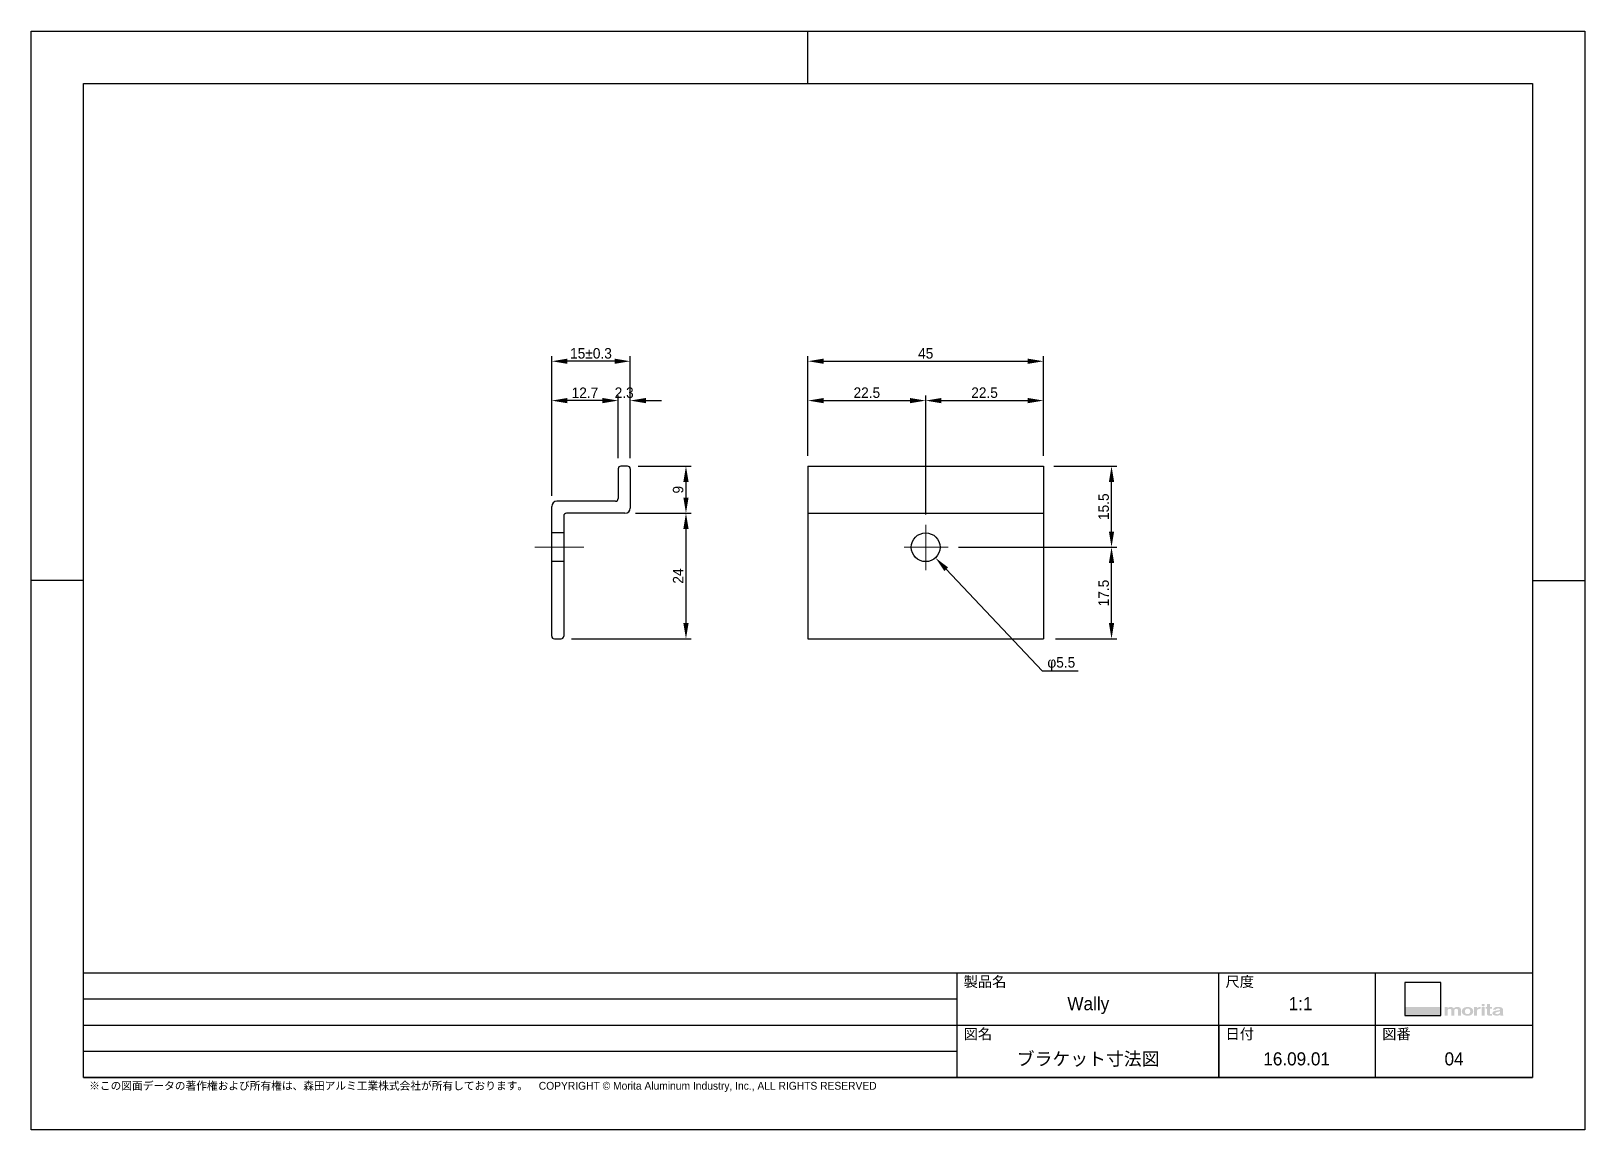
# Model space of a CAD drawing. Header units: millimetres. Extents: x 294 to 1873, y 2566 to 2986.
# Drawn here: x 947.5 to 1244.5, y 2566 to 2776 of the extents above; entities that cross this region are included whole.
import ezdxf
from ezdxf import colors
from ezdxf.entities.mleader import LeaderData, LeaderLine
from ezdxf.enums import TextEntityAlignment as Align
from ezdxf.math import Vec2, Vec3

# ---------------------------------------------------------------- set-up
doc = ezdxf.new("R2010")
doc.units = ezdxf.units.MM
doc.linetypes.add('CENTER2', pattern=[28.575, 19.05, -3.175, 3.175, -3.175])
doc.layers.add('0 @ 1', color=7, linetype='Continuous')
for name, color, linetype, lineweight in [('中心線', 7, 'CENTER2', 9), ('寸法', 255, 'Continuous', 9), ('本体', 3, 'Continuous', 25)]:
    doc.layers.add(name, color=color, linetype=linetype, lineweight=lineweight)
doc.styles.get("Standard").update_dxf_attribs({"font": ''})
doc.styles.add('x1', font='', dxfattribs={"height": 2})
doc.styles.add('図面枠', font='', dxfattribs={"height": 2.5})
doc.styles.get('Standard').set_extended_font_data('MS PGothic')
doc.styles.get('x1').set_extended_font_data('MS PGothic')
doc.styles.get('図面枠').set_extended_font_data('MS PGothic')
doc.dimstyles.new('x1', dxfattribs={"dimtxt": 3, "dimasz": 3, "dimexe": 1, "dimexo": 2, "dimgap": 0.5, "dimtad": 1, "dimtoh": 1, "dimdec": 1, "dimdsep": 46, "dimtxsty": 'x1', "dimcen": 0.1, "dimadec": 1, "dimazin": 0, "dimtfac": 1, "dimtdec": 1, "dimtofl": 0, "dimtmove": 0, "dimatfit": 3, "dimfxl": 1, "dimtolj": 1, "dimtzin": 0, "dimarcsym": 0})

msp = doc.modelspace()

# ---------------------------------------------------------------- texts
at = {"linetype": 'Continuous', "style": '図面枠'}
for s, p in [('Wally', (1149.6, 2588.91)), ('ブラケット寸法図', (1149.56, 2578.36)), ('16.09.01', (1189.42, 2578.36)), ('04', (1219.51, 2578.36))]:
    msp.add_text(s, height=2.5, dxfattribs=at).set_placement(p, align=Align.CENTER)

# ---------------------------------------------------------------- blocks, each defined once
blk = doc.blocks.new('Morita Aluminum for WEB')
h = blk.add_hatch(color=256)
h.dxf.hatch_style = 1
edge = h.paths.add_edge_path()
edge.add_spline(control_points=[(265.61, 18.56), (265.61, 18.72), (265.61, 18.85), (265.61, 18.85), (265.61, 18.98), (265.65, 19.08), (265.74, 19.15)], knot_values=[19, 19, 19, 19, 19.375023, 19.375023, 19.375023, 20.375023, 20.375023, 20.375023, 20.375023], degree=3, periodic=0)
edge.add_spline(control_points=[(265.74, 19.15), (265.8, 19.2), (265.88, 19.22), (265.97, 19.22)], knot_values=[18, 18, 18, 18, 19, 19, 19, 19], degree=3, periodic=0)
edge.add_spline(control_points=[(265.97, 19.22), (266.06, 19.22), (266.12, 19.21), (266.18, 19.18)], knot_values=[17, 17, 17, 17, 18, 18, 18, 18], degree=3, periodic=0)
edge.add_spline(control_points=[(266.18, 19.18), (266.26, 19.13), (266.31, 19.05), (266.31, 18.94)], knot_values=[16, 16, 16, 16, 17, 17, 17, 17], degree=3, periodic=0)
edge.add_spline(control_points=[(266.31, 18.94), (266.31, 18.94), (266.31, 17.92), (266.31, 17.92), (266.31, 17.92), (266.45, 17.92), (266.59, 17.92)], knot_values=[14.5, 14.5, 14.5, 14.5, 15.5, 15.5, 15.5, 16, 16, 16, 16], degree=3, periodic=0)
edge.add_spline(control_points=[(266.59, 17.92), (266.74, 17.92), (266.88, 17.92), (266.88, 17.92), (266.88, 17.92), (266.88, 18.15), (266.88, 18.39)], knot_values=[13.5, 13.5, 13.5, 13.5, 14, 14, 14, 14.5, 14.5, 14.5, 14.5], degree=3, periodic=0)
edge.add_spline(control_points=[(266.88, 18.39), (266.88, 18.62), (266.88, 18.85), (266.88, 18.85), (266.88, 18.99), (266.92, 19.09), (266.99, 19.15)], knot_values=[12, 12, 12, 12, 12.5, 12.5, 12.5, 13.5, 13.5, 13.5, 13.5], degree=3, periodic=0)
edge.add_spline(control_points=[(266.99, 19.15), (267.06, 19.2), (267.14, 19.22), (267.24, 19.22)], knot_values=[11, 11, 11, 11, 12, 12, 12, 12], degree=3, periodic=0)
edge.add_spline(control_points=[(267.24, 19.22), (267.33, 19.22), (267.4, 19.21), (267.45, 19.18)], knot_values=[10, 10, 10, 10, 11, 11, 11, 11], degree=3, periodic=0)
edge.add_spline(control_points=[(267.45, 19.18), (267.55, 19.12), (267.6, 19.04), (267.6, 18.94)], knot_values=[9, 9, 9, 9, 10, 10, 10, 10], degree=3, periodic=0)
edge.add_spline(control_points=[(267.6, 18.94), (267.6, 18.94), (267.6, 17.92), (267.6, 17.92), (267.6, 17.92), (267.74, 17.92), (267.88, 17.92)], knot_values=[7.5, 7.5, 7.5, 7.5, 8.5, 8.5, 8.5, 9, 9, 9, 9], degree=3, periodic=0)
edge.add_spline(control_points=[(267.88, 17.92), (268.01, 17.92), (268.15, 17.92), (268.15, 17.92), (268.15, 17.92), (268.15, 18.2), (268.15, 18.48)], knot_values=[6.5, 6.5, 6.5, 6.5, 7, 7, 7, 7.5, 7.5, 7.5, 7.5], degree=3, periodic=0)
edge.add_spline(control_points=[(268.15, 18.48), (268.15, 18.76), (268.15, 19.04), (268.15, 19.04), (268.15, 19.4), (267.92, 19.58), (267.45, 19.58)], knot_values=[5, 5, 5, 5, 5.5, 5.5, 5.5, 6.5, 6.5, 6.5, 6.5], degree=3, periodic=0)
edge.add_spline(control_points=[(267.45, 19.58), (267.16, 19.58), (266.94, 19.49), (266.78, 19.3)], knot_values=[4, 4, 4, 4, 5, 5, 5, 5], degree=3, periodic=0)
edge.add_spline(control_points=[(266.78, 19.3), (266.63, 19.49), (266.43, 19.58), (266.18, 19.58)], knot_values=[3, 3, 3, 3, 4, 4, 4, 4], degree=3, periodic=0)
edge.add_spline(control_points=[(266.18, 19.58), (265.93, 19.58), (265.74, 19.5), (265.61, 19.34)], knot_values=[2, 2, 2, 2, 3, 3, 3, 3], degree=3, periodic=0)
edge.add_spline(control_points=[(265.61, 19.34), (265.61, 19.34), (265.61, 19.56), (265.61, 19.56), (265.61, 19.56), (265.47, 19.56), (265.33, 19.56)], knot_values=[0.5, 0.5, 0.5, 0.5, 1.5, 1.5, 1.5, 2, 2, 2, 2], degree=3, periodic=0)
edge.add_spline(control_points=[(265.33, 19.56), (265.19, 19.56), (265.05, 19.56), (265.05, 19.56), (265.05, 19.56), (265.05, 19.33), (265.05, 19.04)], knot_values=[22.624977, 22.624977, 22.624977, 22.624977, 23.124977, 23.124977, 23.124977, 23.5, 23.5, 23.5, 23.5], degree=3, periodic=0)
edge.add_spline(control_points=[(265.05, 19.04), (265.05, 18.75), (265.05, 18.41), (265.05, 18.18)], knot_values=[22.249985, 22.249985, 22.249985, 22.249985, 22.624977, 22.624977, 22.624977, 22.624977], degree=3, periodic=0)
edge.add_spline(control_points=[(265.05, 18.18), (265.05, 18.12), (265.05, 18.07), (265.05, 18.03)], knot_values=[22.156237, 22.156237, 22.156237, 22.156237, 22.249985, 22.249985, 22.249985, 22.249985], degree=3, periodic=0)
edge.add_spline(control_points=[(265.05, 18.03), (265.05, 17.99), (265.05, 17.96), (265.05, 17.94)], knot_values=[22.062489, 22.062489, 22.062489, 22.062489, 22.156237, 22.156237, 22.156237, 22.156237], degree=3, periodic=0)
edge.add_spline(control_points=[(265.05, 17.94), (265.05, 17.94), (265.05, 17.93), (265.05, 17.93)], knot_values=[22.039052, 22.039052, 22.039052, 22.039052, 22.062489, 22.062489, 22.062489, 22.062489], degree=3, periodic=0)
edge.add_spline(control_points=[(265.05, 17.93), (265.05, 17.93), (265.05, 17.93), (265.05, 17.92)], knot_values=[22.015615, 22.015615, 22.015615, 22.015615, 22.039052, 22.039052, 22.039052, 22.039052], degree=3, periodic=0)
edge.add_spline(control_points=[(265.05, 17.92), (265.05, 17.92), (265.05, 17.92), (265.05, 17.92), (265.05, 17.92), (265.05, 17.92), (265.05, 17.92)], knot_values=[21.999868, 21.999868, 21.999868, 21.999868, 22, 22, 22, 22.000234, 22.000234, 22.000234, 22.000234], degree=3, periodic=0)
edge.add_spline(control_points=[(265.06, 17.92), (265.06, 17.92), (265.06, 17.92), (265.06, 17.92)], knot_values=[21.921867, 21.921867, 21.921867, 21.921867, 21.968741, 21.968741, 21.968741, 21.968741], degree=3, periodic=0)
edge.add_spline(control_points=[(265.06, 17.92), (265.07, 17.92), (265.07, 17.92), (265.08, 17.92)], knot_values=[21.874992, 21.874992, 21.874992, 21.874992, 21.921867, 21.921867, 21.921867, 21.921867], degree=3, periodic=0)
edge.add_spline(control_points=[(265.08, 17.92), (265.1, 17.92), (265.14, 17.92), (265.18, 17.92)], knot_values=[21.687496, 21.687496, 21.687496, 21.687496, 21.874992, 21.874992, 21.874992, 21.874992], degree=3, periodic=0)
edge.add_spline(control_points=[(265.18, 17.92), (265.23, 17.92), (265.28, 17.92), (265.33, 17.92)], knot_values=[21.5, 21.5, 21.5, 21.5, 21.687496, 21.687496, 21.687496, 21.687496], degree=3, periodic=0)
edge.add_spline(control_points=[(265.33, 17.92), (265.38, 17.92), (265.43, 17.92), (265.48, 17.92)], knot_values=[21.312504, 21.312504, 21.312504, 21.312504, 21.5, 21.5, 21.5, 21.5], degree=3, periodic=0)
edge.add_spline(control_points=[(265.48, 17.92), (265.52, 17.92), (265.56, 17.92), (265.58, 17.92)], knot_values=[21.125007, 21.125007, 21.125007, 21.125007, 21.312504, 21.312504, 21.312504, 21.312504], degree=3, periodic=0)
edge.add_spline(control_points=[(265.58, 17.92), (265.59, 17.92), (265.59, 17.92), (265.6, 17.92)], knot_values=[21.078133, 21.078133, 21.078133, 21.078133, 21.125007, 21.125007, 21.125007, 21.125007], degree=3, periodic=0)
edge.add_spline(control_points=[(265.61, 17.92), (265.61, 17.92), (265.61, 17.92), (265.61, 17.92), (265.61, 17.92), (265.61, 17.92), (265.61, 17.92)], knot_values=[20.999766, 20.999766, 20.999766, 20.999766, 21.000081, 21.000081, 21.000081, 21.000315, 21.000315, 21.000315, 21.000315], degree=3, periodic=0)
edge.add_spline(control_points=[(265.61, 17.93), (265.61, 17.93), (265.61, 17.93), (265.61, 17.93)], knot_values=[20.937511, 20.937511, 20.937511, 20.937511, 20.960948, 20.960948, 20.960948, 20.960948], degree=3, periodic=0)
edge.add_spline(control_points=[(265.61, 17.93), (265.61, 17.94), (265.61, 17.96), (265.61, 17.98)], knot_values=[20.843763, 20.843763, 20.843763, 20.843763, 20.937511, 20.937511, 20.937511, 20.937511], degree=3, periodic=0)
edge.add_spline(control_points=[(265.61, 17.98), (265.61, 18.01), (265.61, 18.04), (265.61, 18.07)], knot_values=[20.750015, 20.750015, 20.750015, 20.750015, 20.843763, 20.843763, 20.843763, 20.843763], degree=3, periodic=0)
edge.add_spline(control_points=[(265.61, 18.07), (265.61, 18.2), (265.61, 18.39), (265.61, 18.56)], knot_values=[20.375023, 20.375023, 20.375023, 20.375023, 20.750015, 20.750015, 20.750015, 20.750015], degree=3, periodic=0)
edge = h.paths.add_edge_path()
edge.add_spline(control_points=[(270.49, 18.77), (270.49, 19.05), (270.36, 19.26), (270.09, 19.41)], knot_values=[3, 3, 3, 3, 4, 4, 4, 4], degree=3, periodic=0)
edge.add_spline(control_points=[(270.09, 19.41), (269.88, 19.53), (269.63, 19.58), (269.33, 19.57)], knot_values=[2, 2, 2, 2, 3, 3, 3, 3], degree=3, periodic=0)
edge.add_spline(control_points=[(269.33, 19.57), (268.99, 19.55), (268.73, 19.45), (268.55, 19.27)], knot_values=[1, 1, 1, 1, 2, 2, 2, 2], degree=3, periodic=0)
edge.add_spline(control_points=[(268.55, 19.27), (268.39, 19.11), (268.31, 18.93), (268.31, 18.73)], knot_values=[0, 0, 0, 0, 1, 1, 1, 1], degree=3, periodic=0)
edge.add_spline(control_points=[(268.31, 18.73), (268.31, 18.44), (268.44, 18.22), (268.71, 18.07)], knot_values=[7, 7, 7, 7, 8, 8, 8, 8], degree=3, periodic=0)
edge.add_spline(control_points=[(268.71, 18.07), (268.91, 17.96), (269.14, 17.9), (269.41, 17.9)], knot_values=[6, 6, 6, 6, 7, 7, 7, 7], degree=3, periodic=0)
edge.add_spline(control_points=[(269.41, 17.9), (269.68, 17.9), (269.91, 17.96), (270.11, 18.07)], knot_values=[5, 5, 5, 5, 6, 6, 6, 6], degree=3, periodic=0)
edge.add_spline(control_points=[(270.11, 18.07), (270.37, 18.21), (270.49, 18.44), (270.49, 18.77)], knot_values=[4, 4, 4, 4, 5, 5, 5, 5], degree=3, periodic=0)
edge = h.paths.add_edge_path(flags=16)
edge.add_spline(control_points=[(268.9, 18.79), (268.91, 18.94), (268.97, 19.07), (269.09, 19.16)], knot_values=[7, 7, 7, 7, 8, 8, 8, 8], degree=3, periodic=0)
edge.add_spline(control_points=[(269.09, 19.16), (269.18, 19.23), (269.29, 19.27), (269.43, 19.27)], knot_values=[6, 6, 6, 6, 7, 7, 7, 7], degree=3, periodic=0)
edge.add_spline(control_points=[(269.43, 19.27), (269.62, 19.27), (269.76, 19.2), (269.85, 19.05)], knot_values=[5, 5, 5, 5, 6, 6, 6, 6], degree=3, periodic=0)
edge.add_spline(control_points=[(269.85, 19.05), (269.91, 18.95), (269.94, 18.82), (269.92, 18.64)], knot_values=[4, 4, 4, 4, 5, 5, 5, 5], degree=3, periodic=0)
edge.add_spline(control_points=[(269.92, 18.64), (269.9, 18.51), (269.85, 18.41), (269.79, 18.34)], knot_values=[3, 3, 3, 3, 4, 4, 4, 4], degree=3, periodic=0)
edge.add_spline(control_points=[(269.79, 18.34), (269.69, 18.24), (269.54, 18.19), (269.33, 18.21)], knot_values=[2, 2, 2, 2, 3, 3, 3, 3], degree=3, periodic=0)
edge.add_spline(control_points=[(269.33, 18.21), (269.17, 18.24), (269.05, 18.31), (268.97, 18.43)], knot_values=[1, 1, 1, 1, 2, 2, 2, 2], degree=3, periodic=0)
edge.add_spline(control_points=[(268.97, 18.43), (268.91, 18.52), (268.88, 18.64), (268.9, 18.79)], knot_values=[0, 0, 0, 0, 1, 1, 1, 1], degree=3, periodic=0)
edge = h.paths.add_edge_path()
edge.add_spline(control_points=[(271.22, 18.54), (271.22, 18.7), (271.22, 18.82), (271.22, 18.82), (271.22, 18.95), (271.28, 19.05), (271.39, 19.13)], knot_values=[7, 7, 7, 7, 7.375023, 7.375023, 7.375023, 8.375023, 8.375023, 8.375023, 8.375023], degree=3, periodic=0)
edge.add_spline(control_points=[(271.39, 19.13), (271.51, 19.2), (271.65, 19.23), (271.83, 19.23)], knot_values=[6, 6, 6, 6, 7, 7, 7, 7], degree=3, periodic=0)
edge.add_spline(control_points=[(271.83, 19.23), (271.83, 19.23), (271.93, 19.23), (271.93, 19.23), (271.93, 19.23), (271.93, 19.32), (271.93, 19.4)], knot_values=[4.5, 4.5, 4.5, 4.5, 5.5, 5.5, 5.5, 6, 6, 6, 6], degree=3, periodic=0)
edge.add_spline(control_points=[(271.93, 19.4), (271.93, 19.49), (271.93, 19.57), (271.93, 19.57), (271.81, 19.58), (271.7, 19.57), (271.6, 19.55)], knot_values=[3, 3, 3, 3, 3.5, 3.5, 3.5, 4.5, 4.5, 4.5, 4.5], degree=3, periodic=0)
edge.add_spline(control_points=[(271.6, 19.55), (271.46, 19.52), (271.34, 19.45), (271.22, 19.35)], knot_values=[2, 2, 2, 2, 3, 3, 3, 3], degree=3, periodic=0)
edge.add_spline(control_points=[(271.22, 19.35), (271.22, 19.35), (271.22, 19.56), (271.22, 19.56), (271.22, 19.56), (271.08, 19.56), (270.94, 19.56)], knot_values=[0.5, 0.5, 0.5, 0.5, 1.5, 1.5, 1.5, 2, 2, 2, 2], degree=3, periodic=0)
edge.add_spline(control_points=[(270.94, 19.56), (270.8, 19.56), (270.65, 19.56), (270.65, 19.56), (270.65, 19.56), (270.65, 19.33), (270.65, 19.04)], knot_values=[10.624977, 10.624977, 10.624977, 10.624977, 11.124977, 11.124977, 11.124977, 11.5, 11.5, 11.5, 11.5], degree=3, periodic=0)
edge.add_spline(control_points=[(270.65, 19.04), (270.65, 18.76), (270.65, 18.41), (270.65, 18.18)], knot_values=[10.249985, 10.249985, 10.249985, 10.249985, 10.624977, 10.624977, 10.624977, 10.624977], degree=3, periodic=0)
edge.add_spline(control_points=[(270.65, 18.18), (270.65, 18.12), (270.65, 18.07), (270.65, 18.03)], knot_values=[10.156237, 10.156237, 10.156237, 10.156237, 10.249985, 10.249985, 10.249985, 10.249985], degree=3, periodic=0)
edge.add_spline(control_points=[(270.65, 18.03), (270.65, 17.99), (270.65, 17.96), (270.65, 17.94)], knot_values=[10.062489, 10.062489, 10.062489, 10.062489, 10.156237, 10.156237, 10.156237, 10.156237], degree=3, periodic=0)
edge.add_spline(control_points=[(270.65, 17.94), (270.65, 17.94), (270.65, 17.94), (270.65, 17.93)], knot_values=[10.039052, 10.039052, 10.039052, 10.039052, 10.062489, 10.062489, 10.062489, 10.062489], degree=3, periodic=0)
edge.add_spline(control_points=[(270.65, 17.93), (270.65, 17.93), (270.65, 17.93), (270.65, 17.93)], knot_values=[10.015615, 10.015615, 10.015615, 10.015615, 10.039052, 10.039052, 10.039052, 10.039052], degree=3, periodic=0)
edge.add_spline(control_points=[(270.65, 17.93), (270.65, 17.93), (270.65, 17.93), (270.65, 17.93), (270.65, 17.93), (270.65, 17.93), (270.65, 17.93)], knot_values=[9.999868, 9.999868, 9.999868, 9.999868, 10, 10, 10, 10.000234, 10.000234, 10.000234, 10.000234], degree=3, periodic=0)
edge.add_spline(control_points=[(270.65, 17.93), (270.66, 17.93), (270.66, 17.93), (270.66, 17.93)], knot_values=[9.921867, 9.921867, 9.921867, 9.921867, 9.968741, 9.968741, 9.968741, 9.968741], degree=3, periodic=0)
edge.add_spline(control_points=[(270.66, 17.93), (270.67, 17.93), (270.67, 17.93), (270.68, 17.93)], knot_values=[9.874992, 9.874992, 9.874992, 9.874992, 9.921867, 9.921867, 9.921867, 9.921867], degree=3, periodic=0)
edge.add_spline(control_points=[(270.68, 17.93), (270.7, 17.93), (270.74, 17.93), (270.79, 17.93)], knot_values=[9.687496, 9.687496, 9.687496, 9.687496, 9.874993, 9.874993, 9.874993, 9.874993], degree=3, periodic=0)
edge.add_spline(control_points=[(270.79, 17.93), (270.83, 17.93), (270.88, 17.93), (270.94, 17.93)], knot_values=[9.5, 9.5, 9.5, 9.5, 9.687496, 9.687496, 9.687496, 9.687496], degree=3, periodic=0)
edge.add_spline(control_points=[(270.94, 17.93), (270.99, 17.93), (271.05, 17.93), (271.09, 17.93)], knot_values=[9.312504, 9.312504, 9.312504, 9.312504, 9.5, 9.5, 9.5, 9.5], degree=3, periodic=0)
edge.add_spline(control_points=[(271.09, 17.93), (271.14, 17.93), (271.18, 17.93), (271.2, 17.93)], knot_values=[9.125007, 9.125007, 9.125007, 9.125007, 9.312504, 9.312504, 9.312504, 9.312504], degree=3, periodic=0)
edge.add_spline(control_points=[(271.2, 17.93), (271.2, 17.93), (271.21, 17.93), (271.21, 17.93)], knot_values=[9.078133, 9.078133, 9.078133, 9.078133, 9.125008, 9.125008, 9.125008, 9.125008], degree=3, periodic=0)
edge.add_spline(control_points=[(271.22, 17.93), (271.22, 17.93), (271.22, 17.93), (271.22, 17.93), (271.22, 17.93), (271.22, 17.93), (271.22, 17.93)], knot_values=[8.999766, 8.999766, 8.999766, 8.999766, 9.000081, 9.000081, 9.000081, 9.000315, 9.000315, 9.000315, 9.000315], degree=3, periodic=0)
edge.add_spline(control_points=[(271.22, 17.93), (271.22, 17.93), (271.22, 17.93), (271.22, 17.94)], knot_values=[8.937511, 8.937511, 8.937511, 8.937511, 8.960948, 8.960948, 8.960948, 8.960948], degree=3, periodic=0)
edge.add_spline(control_points=[(271.22, 17.94), (271.22, 17.95), (271.22, 17.96), (271.22, 17.98)], knot_values=[8.843763, 8.843763, 8.843763, 8.843763, 8.937511, 8.937511, 8.937511, 8.937511], degree=3, periodic=0)
edge.add_spline(control_points=[(271.22, 17.98), (271.22, 18.01), (271.22, 18.03), (271.22, 18.07)], knot_values=[8.750015, 8.750015, 8.750015, 8.750015, 8.843763, 8.843763, 8.843763, 8.843763], degree=3, periodic=0)
edge.add_spline(control_points=[(271.22, 18.07), (271.22, 18.19), (271.22, 18.38), (271.22, 18.54)], knot_values=[8.375023, 8.375023, 8.375023, 8.375023, 8.750015, 8.750015, 8.750015, 8.750015], degree=3, periodic=0)
h.paths.add_polyline_path([(272.68, 19.55), (272.09, 19.55), (272.09, 17.92), (272.68, 17.92)])
edge = h.paths.add_edge_path()
edge.add_spline(control_points=[(272.7, 19.94), (272.7, 20.03), (272.67, 20.09), (272.6, 20.13)], knot_values=[5, 5, 5, 5, 6, 6, 6, 6], degree=3, periodic=0)
edge.add_spline(control_points=[(272.6, 20.13), (272.55, 20.16), (272.48, 20.17), (272.39, 20.17)], knot_values=[4, 4, 4, 4, 5, 5, 5, 5], degree=3, periodic=0)
edge.add_spline(control_points=[(272.39, 20.17), (272.31, 20.17), (272.24, 20.16), (272.19, 20.13)], knot_values=[3, 3, 3, 3, 4, 4, 4, 4], degree=3, periodic=0)
edge.add_spline(control_points=[(272.19, 20.13), (272.12, 20.09), (272.09, 20.03), (272.09, 19.94)], knot_values=[2, 2, 2, 2, 3, 3, 3, 3], degree=3, periodic=0)
edge.add_spline(control_points=[(272.09, 19.94), (272.09, 19.85), (272.12, 19.79), (272.19, 19.76)], knot_values=[1, 1, 1, 1, 2, 2, 2, 2], degree=3, periodic=0)
edge.add_spline(control_points=[(272.19, 19.76), (272.24, 19.73), (272.31, 19.71), (272.39, 19.71)], knot_values=[0, 0, 0, 0, 1, 1, 1, 1], degree=3, periodic=0)
edge.add_spline(control_points=[(272.39, 19.71), (272.48, 19.71), (272.55, 19.73), (272.6, 19.76)], knot_values=[7, 7, 7, 7, 8, 8, 8, 8], degree=3, periodic=0)
edge.add_spline(control_points=[(272.6, 19.76), (272.67, 19.79), (272.7, 19.85), (272.7, 19.94)], knot_values=[6, 6, 6, 6, 7, 7, 7, 7], degree=3, periodic=0)
edge = h.paths.add_edge_path()
edge.add_spline(control_points=[(273.87, 19.22), (273.97, 19.22), (274.06, 19.22), (274.06, 19.22), (274.06, 19.22), (274.06, 19.3), (274.06, 19.39)], knot_values=[5.5, 5.5, 5.5, 5.5, 6, 6, 6, 6.5, 6.5, 6.5, 6.5], degree=3, periodic=0)
edge.add_spline(control_points=[(274.06, 19.39), (274.06, 19.47), (274.06, 19.55), (274.06, 19.55), (274.06, 19.55), (273.97, 19.55), (273.87, 19.55)], knot_values=[4.5, 4.5, 4.5, 4.5, 5, 5, 5, 5.5, 5.5, 5.5, 5.5], degree=3, periodic=0)
edge.add_spline(control_points=[(273.87, 19.55), (273.78, 19.55), (273.68, 19.55), (273.68, 19.55), (273.68, 19.55), (273.68, 19.7), (273.68, 19.85)], knot_values=[3.5, 3.5, 3.5, 3.5, 4, 4, 4, 4.5, 4.5, 4.5, 4.5], degree=3, periodic=0)
edge.add_spline(control_points=[(273.68, 19.85), (273.68, 20.01), (273.68, 20.16), (273.68, 20.16), (273.68, 20.16), (273.55, 20.16), (273.41, 20.16)], knot_values=[2.5, 2.5, 2.5, 2.5, 3, 3, 3, 3.5, 3.5, 3.5, 3.5], degree=3, periodic=0)
edge.add_spline(control_points=[(273.41, 20.16), (273.27, 20.16), (273.13, 20.16), (273.13, 20.16), (273.13, 20.16), (273.13, 20.01), (273.13, 19.85)], knot_values=[1.5, 1.5, 1.5, 1.5, 2, 2, 2, 2.5, 2.5, 2.5, 2.5], degree=3, periodic=0)
edge.add_spline(control_points=[(273.13, 19.85), (273.13, 19.7), (273.13, 19.55), (273.13, 19.55), (273.13, 19.55), (273.06, 19.55), (272.99, 19.55)], knot_values=[0.5, 0.5, 0.5, 0.5, 1, 1, 1, 1.5, 1.5, 1.5, 1.5], degree=3, periodic=0)
edge.add_spline(control_points=[(272.99, 19.55), (272.92, 19.55), (272.85, 19.55), (272.85, 19.55), (272.85, 19.55), (272.85, 19.5), (272.85, 19.45)], knot_values=[16.624977, 16.624977, 16.624977, 16.624977, 17.124977, 17.124977, 17.124977, 17.5, 17.5, 17.5, 17.5], degree=3, periodic=0)
edge.add_spline(control_points=[(272.85, 19.45), (272.85, 19.39), (272.85, 19.32), (272.85, 19.27)], knot_values=[16.249985, 16.249985, 16.249985, 16.249985, 16.624977, 16.624977, 16.624977, 16.624977], degree=3, periodic=0)
edge.add_spline(control_points=[(272.85, 19.27), (272.85, 19.26), (272.85, 19.25), (272.85, 19.24)], knot_values=[16.156237, 16.156237, 16.156237, 16.156237, 16.249985, 16.249985, 16.249985, 16.249985], degree=3, periodic=0)
edge.add_spline(control_points=[(272.85, 19.24), (272.85, 19.23), (272.85, 19.23), (272.85, 19.23)], knot_values=[16.062489, 16.062489, 16.062489, 16.062489, 16.156237, 16.156237, 16.156237, 16.156237], degree=3, periodic=0)
edge.add_spline(control_points=[(272.85, 19.22), (272.85, 19.22), (272.85, 19.22), (272.85, 19.22), (272.85, 19.22), (272.85, 19.22), (272.85, 19.22)], knot_values=[15.999685, 15.999685, 15.999685, 15.999685, 16, 16, 16, 16.0006, 16.0006, 16.0006, 16.0006], degree=3, periodic=0)
edge.add_spline(control_points=[(272.85, 19.22), (272.85, 19.22), (272.86, 19.22), (272.86, 19.22)], knot_values=[15.874992, 15.874992, 15.874992, 15.874992, 15.921867, 15.921867, 15.921867, 15.921867], degree=3, periodic=0)
edge.add_spline(control_points=[(272.86, 19.22), (272.87, 19.22), (272.89, 19.22), (272.91, 19.22)], knot_values=[15.687496, 15.687496, 15.687496, 15.687496, 15.874992, 15.874992, 15.874992, 15.874992], degree=3, periodic=0)
edge.add_spline(control_points=[(272.91, 19.22), (272.94, 19.22), (272.96, 19.22), (272.99, 19.22)], knot_values=[15.5, 15.5, 15.5, 15.5, 15.687496, 15.687496, 15.687496, 15.687496], degree=3, periodic=0)
edge.add_spline(control_points=[(272.99, 19.22), (273.02, 19.22), (273.04, 19.22), (273.07, 19.22)], knot_values=[15.312504, 15.312504, 15.312504, 15.312504, 15.5, 15.5, 15.5, 15.5], degree=3, periodic=0)
edge.add_spline(control_points=[(273.07, 19.22), (273.09, 19.22), (273.11, 19.22), (273.12, 19.22)], knot_values=[15.125008, 15.125008, 15.125008, 15.125008, 15.312504, 15.312504, 15.312504, 15.312504], degree=3, periodic=0)
edge.add_spline(control_points=[(273.12, 19.22), (273.12, 19.22), (273.13, 19.22), (273.13, 19.22)], knot_values=[15.078133, 15.078133, 15.078133, 15.078133, 15.125008, 15.125008, 15.125008, 15.125008], degree=3, periodic=0)
edge.add_spline(control_points=[(273.13, 19.22), (273.13, 19.22), (273.13, 19.22), (273.13, 19.22)], knot_values=[15.031259, 15.031259, 15.031259, 15.031259, 15.078133, 15.078133, 15.078133, 15.078133], degree=3, periodic=0)
edge.add_spline(control_points=[(273.13, 19.22), (273.13, 19.22), (273.13, 19.22), (273.13, 19.22)], knot_values=[15.019541, 15.019541, 15.019541, 15.019541, 15.031259, 15.031259, 15.031259, 15.031259], degree=3, periodic=0)
edge.add_spline(control_points=[(273.13, 19.22), (273.13, 19.22), (273.13, 19.22), (273.13, 19.22)], knot_values=[15.007822, 15.007822, 15.007822, 15.007822, 15.019541, 15.019541, 15.019541, 15.019541], degree=3, periodic=0)
edge.add_spline(control_points=[(273.13, 19.22), (273.13, 19.22), (273.13, 19.22), (273.13, 19.22)], knot_values=[15.004893, 15.004893, 15.004893, 15.004893, 15.007822, 15.007822, 15.007822, 15.007822], degree=3, periodic=0)
edge.add_spline(control_points=[(273.13, 19.22), (273.13, 19.22), (273.13, 19.22), (273.13, 19.22)], knot_values=[15.001963, 15.001963, 15.001963, 15.001963, 15.004893, 15.004893, 15.004893, 15.004893], degree=3, periodic=0)
edge.add_spline(control_points=[(273.13, 19.22), (273.13, 19.22), (273.13, 19.22), (273.13, 19.22)], knot_values=[15.001231, 15.001231, 15.001231, 15.001231, 15.001963, 15.001963, 15.001963, 15.001963], degree=3, periodic=0)
edge.add_spline(control_points=[(273.13, 19.22), (273.13, 19.22), (273.13, 19.22), (273.13, 19.22)], knot_values=[15.000498, 15.000498, 15.000498, 15.000498, 15.001231, 15.001231, 15.001231, 15.001231], degree=3, periodic=0)
edge.add_spline(control_points=[(273.13, 19.22), (273.13, 19.22), (273.13, 19.21), (273.13, 19.21)], knot_values=[14.937511, 14.937511, 14.937511, 14.937511, 14.960948, 14.960948, 14.960948, 14.960948], degree=3, periodic=0)
edge.add_spline(control_points=[(273.13, 19.21), (273.13, 19.2), (273.13, 19.18), (273.13, 19.16)], knot_values=[14.843763, 14.843763, 14.843763, 14.843763, 14.937511, 14.937511, 14.937511, 14.937511], degree=3, periodic=0)
edge.add_spline(control_points=[(273.13, 19.16), (273.13, 19.13), (273.13, 19.1), (273.13, 19.07)], knot_values=[14.750015, 14.750015, 14.750015, 14.750015, 14.843763, 14.843763, 14.843763, 14.843763], degree=3, periodic=0)
edge.add_spline(control_points=[(273.13, 19.07), (273.13, 18.93), (273.13, 18.72), (273.13, 18.55)], knot_values=[14.375023, 14.375023, 14.375023, 14.375023, 14.750015, 14.750015, 14.750015, 14.750015], degree=3, periodic=0)
edge.add_spline(control_points=[(273.13, 18.55), (273.13, 18.38), (273.13, 18.24), (273.13, 18.24), (273.13, 18.13), (273.18, 18.04), (273.27, 17.99)], knot_values=[13, 13, 13, 13, 13.375023, 13.375023, 13.375023, 14.375023, 14.375023, 14.375023, 14.375023], degree=3, periodic=0)
edge.add_spline(control_points=[(273.27, 17.99), (273.37, 17.93), (273.52, 17.9), (273.72, 17.9)], knot_values=[12, 12, 12, 12, 13, 13, 13, 13], degree=3, periodic=0)
edge.add_spline(control_points=[(273.72, 17.9), (273.72, 17.9), (274.08, 17.9), (274.08, 17.9), (274.08, 17.9), (274.08, 17.99), (274.08, 18.07)], knot_values=[10.5, 10.5, 10.5, 10.5, 11.5, 11.5, 11.5, 12, 12, 12, 12], degree=3, periodic=0)
edge.add_spline(control_points=[(274.08, 18.07), (274.08, 18.16), (274.08, 18.24), (274.08, 18.24), (274.08, 18.24), (274.02, 18.24), (273.96, 18.24)], knot_values=[9.5, 9.5, 9.5, 9.5, 10, 10, 10, 10.5, 10.5, 10.5, 10.5], degree=3, periodic=0)
edge.add_spline(control_points=[(273.96, 18.24), (273.9, 18.24), (273.84, 18.24), (273.84, 18.24), (273.73, 18.24), (273.68, 18.27), (273.68, 18.33)], knot_values=[8, 8, 8, 8, 8.5, 8.5, 8.5, 9.5, 9.5, 9.5, 9.5], degree=3, periodic=0)
edge.add_spline(control_points=[(273.68, 18.33), (273.68, 18.33), (273.68, 19.22), (273.68, 19.22), (273.68, 19.22), (273.78, 19.22), (273.87, 19.22)], knot_values=[6.5, 6.5, 6.5, 6.5, 7.5, 7.5, 7.5, 8, 8, 8, 8], degree=3, periodic=0)
edge = h.paths.add_edge_path()
edge.add_spline(control_points=[(274.99, 19.25), (275.08, 19.29), (275.25, 19.31), (275.4, 19.28)], knot_values=[15, 15, 15, 15, 16, 16, 16, 16], degree=3, periodic=0)
edge.add_spline(control_points=[(275.4, 19.28), (275.54, 19.25), (275.61, 19.19), (275.61, 19.1)], knot_values=[14, 14, 14, 14, 15, 15, 15, 15], degree=3, periodic=0)
edge.add_spline(control_points=[(275.61, 19.1), (275.61, 19.03), (275.55, 18.98), (275.42, 18.95)], knot_values=[13, 13, 13, 13, 14, 14, 14, 14], degree=3, periodic=0)
edge.add_spline(control_points=[(275.42, 18.95), (275.32, 18.93), (275.14, 18.91), (274.89, 18.87)], knot_values=[12, 12, 12, 12, 13, 13, 13, 13], degree=3, periodic=0)
edge.add_spline(control_points=[(274.89, 18.87), (274.36, 18.79), (274.12, 18.61), (274.17, 18.32)], knot_values=[11, 11, 11, 11, 12, 12, 12, 12], degree=3, periodic=0)
edge.add_spline(control_points=[(274.17, 18.32), (274.21, 18.12), (274.39, 18), (274.72, 17.94)], knot_values=[10, 10, 10, 10, 11, 11, 11, 11], degree=3, periodic=0)
edge.add_spline(control_points=[(274.72, 17.94), (275.05, 17.88), (275.36, 17.92), (275.65, 18.08)], knot_values=[9, 9, 9, 9, 10, 10, 10, 10], degree=3, periodic=0)
edge.add_spline(control_points=[(275.65, 18.08), (275.65, 18.08), (275.71, 17.93), (275.71, 17.93), (275.71, 17.93), (275.85, 17.93), (275.99, 17.93)], knot_values=[7.5, 7.5, 7.5, 7.5, 8.5, 8.5, 8.5, 9, 9, 9, 9], degree=3, periodic=0)
edge.add_spline(control_points=[(275.99, 17.93), (276.14, 17.93), (276.28, 17.93), (276.28, 17.93), (276.21, 18.06), (276.18, 18.21), (276.18, 18.35)], knot_values=[6, 6, 6, 6, 6.5, 6.5, 6.5, 7.5, 7.5, 7.5, 7.5], degree=3, periodic=0)
edge.add_spline(control_points=[(276.18, 18.35), (276.18, 18.35), (276.18, 18.97), (276.18, 18.97), (276.18, 19.2), (276.1, 19.36), (275.94, 19.45)], knot_values=[4, 4, 4, 4, 5, 5, 5, 6, 6, 6, 6], degree=3, periodic=0)
edge.add_spline(control_points=[(275.94, 19.45), (275.77, 19.54), (275.54, 19.59), (275.25, 19.59)], knot_values=[3, 3, 3, 3, 4, 4, 4, 4], degree=3, periodic=0)
edge.add_spline(control_points=[(275.25, 19.59), (274.96, 19.59), (274.73, 19.54), (274.57, 19.44)], knot_values=[2, 2, 2, 2, 3, 3, 3, 3], degree=3, periodic=0)
edge.add_spline(control_points=[(274.57, 19.44), (274.39, 19.33), (274.29, 19.19), (274.26, 19.04)], knot_values=[1, 1, 1, 1, 2, 2, 2, 2], degree=3, periodic=0)
edge.add_spline(control_points=[(274.26, 19.04), (274.26, 19.04), (274.81, 19.04), (274.81, 19.04)], knot_values=[0, 0, 0, 0, 1, 1, 1, 1], degree=3, periodic=0)
edge.add_spline(control_points=[(274.81, 19.04), (274.83, 19.15), (274.92, 19.22), (274.99, 19.25)], knot_values=[16, 16, 16, 16, 17, 17, 17, 17], degree=3, periodic=0)
edge = h.paths.add_edge_path(flags=16)
edge.add_spline(control_points=[(274.72, 18.34), (274.69, 18.46), (274.79, 18.55), (275, 18.61)], knot_values=[2, 2, 2, 2, 3, 3, 3, 3], degree=3, periodic=0)
edge.add_spline(control_points=[(275, 18.61), (275.13, 18.64), (275.25, 18.67), (275.37, 18.69)], knot_values=[1, 1, 1, 1, 2, 2, 2, 2], degree=3, periodic=0)
edge.add_spline(control_points=[(275.37, 18.69), (275.49, 18.72), (275.58, 18.74), (275.61, 18.76), (275.61, 18.76), (275.61, 18.71), (275.61, 18.66)], knot_values=[6.5, 6.5, 6.5, 6.5, 7.5, 7.5, 7.5, 8, 8, 8, 8], degree=3, periodic=0)
edge.add_spline(control_points=[(275.61, 18.66), (275.61, 18.61), (275.61, 18.55), (275.61, 18.55), (275.61, 18.48), (275.58, 18.4), (275.5, 18.33)], knot_values=[5, 5, 5, 5, 5.5, 5.5, 5.5, 6.5, 6.5, 6.5, 6.5], degree=3, periodic=0)
edge.add_spline(control_points=[(275.5, 18.33), (275.41, 18.25), (275.28, 18.2), (275.12, 18.19)], knot_values=[4, 4, 4, 4, 5, 5, 5, 5], degree=3, periodic=0)
edge.add_spline(control_points=[(275.12, 18.19), (274.89, 18.18), (274.76, 18.23), (274.72, 18.34)], knot_values=[3, 3, 3, 3, 4, 4, 4, 4], degree=3, periodic=0)
h.paths.add_polyline_path([(264.33, 19.56), (257.41, 19.56), (257.41, 17.93), (264.33, 17.93)])
for p, q in [((143.34, 196.08), (143.34, 206.08)), ((4.84, 101.08), (-5.16, 101.08)), ((281.84, 101.08), (291.84, 101.08)), ((4.84, 26.08), (281.84, 26.08)), ((171.84, 6.08), (171.84, 26.08)), ((221.84, 6.08), (221.84, 26.08)), ((251.84, 6.08), (251.84, 26.08)), ((251.84, 6.08), (251.84, 26.08)), ((257.41, 24.24), (257.41, 17.93)), ((264.33, 24.24), (257.41, 24.24)), ((264.33, 17.93), (264.33, 24.24)), ((171.84, 21.08), (4.84, 21.08)), ((257.41, 17.93), (264.33, 17.93)), ((4.84, 16.08), (281.84, 16.08)), ((171.84, 11.08), (4.84, 11.08)), ((4.84, 6.08), (281.84, 6.08))]:
    blk.add_line(p, q)
for points in [[(-5.16, 206.08), (291.84, 206.08), (291.84, -3.92), (-5.16, -3.92)], [(4.84, 196.08), (281.84, 196.08), (281.84, 6.08), (4.84, 6.08)]]:
    blk.add_lwpolyline(points, close=True)
at = {"insert": (5.95, 5.26), "char_height": 1.5, "attachment_point": 1}
blk.add_mtext_dynamic_manual_height_columns('※この図面データの著作権および所有権は、森田アルミ工業株式会社が所有しております。\u3000COPYRIGHT © Morita Aluminum Industry, Inc., ALL RIGHTS RESERVED', width=198.3696, gutter_width=1, heights=[0], dxfattribs=at)
at = {"layer": '0 @ 1', "attachment_point": 1, "style": 'x1'}
for s, insert, char_height in [('製品名', (173.09, 25.42), 2), ('尺度', (223.14, 25.42), 2), ('1:1', (235.22, 21.46), 2.5), ('図名', (173.09, 15.42), 2), ('日付', (223.14, 15.42), 2), ('図番', (253.09, 15.42), 2)]:
    blk.add_mtext_dynamic_manual_height_columns(s, width=13.9578, gutter_width=1, heights=[0], dxfattribs=dict(at, insert=insert, char_height=char_height))
blk = doc.blocks.new('*D31')
at = {"layer": 'Defpoints', "color": 0, "linetype": 'Continuous'}
for p in [(1122.82, 2677.38), (1154.04, 2677.38), (1141.32, 2659.88)]:
    blk.add_point(p, dxfattribs=at)
at = {"layer": '寸法', "color": 0, "linetype": 'Continuous', "lineweight": -2}
for p, q in [((1124.82, 2677.38), (1155.04, 2677.38)), ((1154.04, 2662.88), (1154.04, 2674.38)), ((1143.32, 2659.88), (1155.04, 2659.88))]:
    blk.add_line(p, q, dxfattribs=at)
at = {"layer": '寸法', "color": 0, "linetype": 'Continuous'}
for points in [[(1153.54, 2674.38), (1154.54, 2674.38), (1154.04, 2677.38)], [(1153.54, 2662.88), (1154.54, 2662.88), (1154.04, 2659.88)]]:
    blk.add_solid(points, dxfattribs=at)
at = {"layer": '寸法', "color": 0, "linetype": 'Continuous', "insert": (1152.54, 2668.63), "char_height": 2, "attachment_point": 5, "rotation": 90, "style": 'x1'}
blk.add_mtext('\\A1;17.5', dxfattribs=at)
blk = doc.blocks.new('*D32')
at = {"layer": 'Defpoints', "color": 0, "linetype": 'Continuous'}
for p in [(1141.02, 2692.88), (1154.04, 2692.88), (1122.82, 2677.38)]:
    blk.add_point(p, dxfattribs=at)
at = {"layer": '寸法', "color": 0, "linetype": 'Continuous', "lineweight": -2}
for p, q in [((1143.02, 2692.88), (1155.04, 2692.88)), ((1154.04, 2680.38), (1154.04, 2689.88)), ((1124.82, 2677.38), (1155.04, 2677.38))]:
    blk.add_line(p, q, dxfattribs=at)
at = {"layer": '寸法', "color": 0, "linetype": 'Continuous'}
for points in [[(1153.54, 2689.88), (1154.54, 2689.88), (1154.04, 2692.88)], [(1153.54, 2680.38), (1154.54, 2680.38), (1154.04, 2677.38)]]:
    blk.add_solid(points, dxfattribs=at)
at = {"layer": '寸法', "color": 0, "linetype": 'Continuous', "insert": (1152.54, 2685.13), "char_height": 2, "attachment_point": 5, "rotation": 90, "style": 'x1'}
blk.add_mtext('\\A1;15.5', dxfattribs=at)
blk = doc.blocks.new('*D33')
at = {"layer": 'Defpoints', "color": 0, "linetype": 'Continuous'}
for p in [(1118.52, 2705.41), (1096.02, 2692.88), (1118.52, 2681.66)]:
    blk.add_point(p, dxfattribs=at)
at = {"layer": '寸法', "color": 0, "linetype": 'Continuous', "lineweight": -2}
for p, q in [((1096.02, 2694.88), (1096.02, 2706.41)), ((1118.52, 2683.66), (1118.52, 2706.41)), ((1099.02, 2705.41), (1115.52, 2705.41))]:
    blk.add_line(p, q, dxfattribs=at)
at = {"layer": '寸法', "color": 0, "linetype": 'Continuous'}
for points in [[(1099.02, 2705.91), (1099.02, 2704.91), (1096.02, 2705.41)], [(1115.52, 2705.91), (1115.52, 2704.91), (1118.52, 2705.41)]]:
    blk.add_solid(points, dxfattribs=at)
at = {"layer": '寸法', "color": 0, "linetype": 'Continuous', "insert": (1107.27, 2706.91), "char_height": 2, "attachment_point": 5, "style": 'x1'}
blk.add_mtext('\\A1;22.5', dxfattribs=at)
blk = doc.blocks.new('*D34')
at = {"layer": 'Defpoints', "color": 0, "linetype": 'Continuous'}
for p in [(1141.02, 2705.41), (1141.02, 2692.88), (1118.52, 2681.66)]:
    blk.add_point(p, dxfattribs=at)
at = {"layer": '寸法', "color": 0, "linetype": 'Continuous', "lineweight": -2}
for p, q in [((1118.52, 2683.66), (1118.52, 2706.41)), ((1141.02, 2694.88), (1141.02, 2706.41)), ((1121.52, 2705.41), (1138.02, 2705.41))]:
    blk.add_line(p, q, dxfattribs=at)
at = {"layer": '寸法', "color": 0, "linetype": 'Continuous'}
for points in [[(1121.52, 2705.91), (1121.52, 2704.91), (1118.52, 2705.41)], [(1138.02, 2705.91), (1138.02, 2704.91), (1141.02, 2705.41)]]:
    blk.add_solid(points, dxfattribs=at)
at = {"layer": '寸法', "color": 0, "linetype": 'Continuous', "insert": (1129.77, 2706.91), "char_height": 2, "attachment_point": 5, "style": 'x1'}
blk.add_mtext('\\A1;22.5', dxfattribs=at)
blk = doc.blocks.new('*D35')
at = {"layer": 'Defpoints', "color": 0, "linetype": 'Continuous'}
for p in [(1141.02, 2712.93), (1096.02, 2692.88), (1141.02, 2692.88)]:
    blk.add_point(p, dxfattribs=at)
at = {"layer": '寸法', "color": 0, "linetype": 'Continuous', "lineweight": -2}
for p, q in [((1096.02, 2694.88), (1096.02, 2713.93)), ((1099.02, 2712.93), (1138.02, 2712.93)), ((1141.02, 2694.88), (1141.02, 2713.93))]:
    blk.add_line(p, q, dxfattribs=at)
at = {"layer": '寸法', "color": 0, "linetype": 'Continuous'}
for points in [[(1099.02, 2713.43), (1099.02, 2712.43), (1096.02, 2712.93)], [(1138.02, 2713.43), (1138.02, 2712.43), (1141.02, 2712.93)]]:
    blk.add_solid(points, dxfattribs=at)
at = {"layer": '寸法', "color": 0, "linetype": 'Continuous', "insert": (1118.52, 2714.43), "char_height": 2, "attachment_point": 5, "style": 'x1'}
blk.add_mtext('\\A1;45', dxfattribs=at)
blk = doc.blocks.new('*D36')
at = {"layer": 'Defpoints', "color": 0, "linetype": 'Continuous'}
for p in [(1061.54, 2692.88), (1061.04, 2683.88), (1072.7, 2683.88)]:
    blk.add_point(p, dxfattribs=at)
at = {"layer": '寸法', "color": 0, "linetype": 'Continuous', "lineweight": -2}
for p, q in [((1063.54, 2692.88), (1073.7, 2692.88)), ((1072.7, 2689.88), (1072.7, 2686.88)), ((1063.04, 2683.88), (1073.7, 2683.88))]:
    blk.add_line(p, q, dxfattribs=at)
at = {"layer": '寸法', "color": 0, "linetype": 'Continuous'}
for points in [[(1072.2, 2689.88), (1073.2, 2689.88), (1072.7, 2692.88)], [(1072.2, 2686.88), (1073.2, 2686.88), (1072.7, 2683.88)]]:
    blk.add_solid(points, dxfattribs=at)
at = {"layer": '寸法', "color": 0, "linetype": 'Continuous', "insert": (1071.2, 2688.38), "char_height": 2, "attachment_point": 5, "rotation": 90, "style": 'x1'}
blk.add_mtext('\\A1;9', dxfattribs=at)
blk = doc.blocks.new('*D37')
at = {"layer": 'Defpoints', "color": 0, "linetype": 'Continuous'}
for p in [(1061.04, 2683.88), (1048.84, 2659.88), (1072.7, 2659.88)]:
    blk.add_point(p, dxfattribs=at)
at = {"layer": '寸法', "color": 0, "linetype": 'Continuous', "lineweight": -2}
for p, q in [((1063.04, 2683.88), (1073.7, 2683.88)), ((1072.7, 2680.88), (1072.7, 2662.88)), ((1050.84, 2659.88), (1073.7, 2659.88))]:
    blk.add_line(p, q, dxfattribs=at)
at = {"layer": '寸法', "color": 0, "linetype": 'Continuous'}
for points in [[(1072.2, 2680.88), (1073.2, 2680.88), (1072.7, 2683.88)], [(1072.2, 2662.88), (1073.2, 2662.88), (1072.7, 2659.88)]]:
    blk.add_solid(points, dxfattribs=at)
at = {"layer": '寸法', "color": 0, "linetype": 'Continuous', "insert": (1071.2, 2671.88), "char_height": 2, "attachment_point": 5, "rotation": 90, "style": 'x1'}
blk.add_mtext('\\A1;24', dxfattribs=at)
blk = doc.blocks.new('*D38')
at = {"layer": 'Defpoints', "color": 0, "linetype": 'Continuous'}
for p in [(1059.74, 2705.41), (1059.74, 2692.38), (1062.04, 2692.38)]:
    blk.add_point(p, dxfattribs=at)
at = {"layer": '寸法', "color": 0, "linetype": 'Continuous', "lineweight": -2}
for p, q in [((1059.74, 2694.38), (1059.74, 2706.41)), ((1062.04, 2694.38), (1062.04, 2706.41)), ((1056.74, 2705.41), (1053.74, 2705.41)), ((1065.04, 2705.41), (1068.04, 2705.41))]:
    blk.add_line(p, q, dxfattribs=at)
at = {"layer": '寸法', "color": 0, "linetype": 'Continuous'}
for points in [[(1056.74, 2705.91), (1056.74, 2704.91), (1059.74, 2705.41)], [(1065.04, 2705.91), (1065.04, 2704.91), (1062.04, 2705.41)]]:
    blk.add_solid(points, dxfattribs=at)
at = {"layer": '寸法', "color": 0, "linetype": 'Continuous', "insert": (1060.89, 2706.91), "char_height": 2, "attachment_point": 5, "style": 'x1'}
blk.add_mtext('\\A1;2.3', dxfattribs=at)
blk = doc.blocks.new('*D39')
at = {"layer": 'Defpoints', "color": 0, "linetype": 'Continuous'}
for p in [(1047.04, 2705.41), (1059.74, 2692.38), (1047.04, 2685.18)]:
    blk.add_point(p, dxfattribs=at)
at = {"layer": '寸法', "color": 0, "linetype": 'Continuous', "lineweight": -2}
for p, q in [((1047.04, 2687.18), (1047.04, 2706.41)), ((1059.74, 2694.38), (1059.74, 2706.41)), ((1056.74, 2705.41), (1050.04, 2705.41))]:
    blk.add_line(p, q, dxfattribs=at)
at = {"layer": '寸法', "color": 0, "linetype": 'Continuous'}
for points in [[(1050.04, 2705.91), (1050.04, 2704.91), (1047.04, 2705.41)], [(1056.74, 2705.91), (1056.74, 2704.91), (1059.74, 2705.41)]]:
    blk.add_solid(points, dxfattribs=at)
at = {"layer": '寸法', "color": 0, "linetype": 'Continuous', "insert": (1053.39, 2706.91), "char_height": 2, "attachment_point": 5, "style": 'x1'}
blk.add_mtext('\\A1;12.7', dxfattribs=at)
blk = doc.blocks.new('*D40')
at = {"layer": 'Defpoints', "color": 0, "linetype": 'Continuous'}
for p in [(1047.04, 2712.93), (1062.04, 2692.38), (1047.04, 2685.18)]:
    blk.add_point(p, dxfattribs=at)
at = {"layer": '寸法', "color": 0, "linetype": 'Continuous', "lineweight": -2}
for p, q in [((1047.04, 2687.18), (1047.04, 2713.93)), ((1059.04, 2712.93), (1050.04, 2712.93)), ((1062.04, 2694.38), (1062.04, 2713.93))]:
    blk.add_line(p, q, dxfattribs=at)
at = {"layer": '寸法', "color": 0, "linetype": 'Continuous'}
for points in [[(1050.04, 2713.43), (1050.04, 2712.43), (1047.04, 2712.93)], [(1059.04, 2713.43), (1059.04, 2712.43), (1062.04, 2712.93)]]:
    blk.add_solid(points, dxfattribs=at)
at = {"layer": '寸法', "color": 0, "linetype": 'Continuous', "insert": (1054.54, 2714.43), "char_height": 2, "attachment_point": 5, "style": 'x1'}
blk.add_mtext('\\A1;15±0.3', dxfattribs=at)

# ---------------------------------------------------------------- dimensions: what is measured, and where the dimension line sits
at = {"layer": '寸法', "linetype": 'Continuous'}
dim = msp.add_linear_dim(base=(1047.04, 2712.93), p1=(1062.04, 2692.38), p2=(1047.04, 2685.18), dimstyle='x1', override={"dimpost": '±0.3'}, dxfattribs=at)
dim.commit()
dim.dimension.update_dxf_attribs({"geometry": '*D40', "text_midpoint": (1054.54, 2714.43)})
for base, p1, p2, picture, middle in [((1141.02, 2712.93), (1096.02, 2692.88), (1141.02, 2692.88), '*D35', (1118.52, 2714.43)), ((1047.04, 2705.41), (1059.74, 2692.38), (1047.04, 2685.18), '*D39', (1053.39, 2706.91)), ((1118.52, 2705.41), (1096.02, 2692.88), (1118.52, 2681.66), '*D33', (1107.27, 2706.91)), ((1141.02, 2705.41), (1118.52, 2681.66), (1141.02, 2692.88), '*D34', (1129.77, 2706.91))]:
    dim = msp.add_linear_dim(base=base, p1=p1, p2=p2, dimstyle='x1', dxfattribs=at)
    dim.commit()
    dim.dimension.update_dxf_attribs({"geometry": picture, "text_midpoint": middle})
dim = msp.add_linear_dim(base=(1059.74, 2705.41), p1=(1062.04, 2692.38), p2=(1059.74, 2692.38), dimstyle='x1', dxfattribs=at)
dim.commit()
dim.dimension.update_dxf_attribs({"geometry": '*D38', "text_midpoint": (1060.89, 2705.41), "dimtype": 160})
for base, p1, p2, picture, middle in [((1072.7, 2683.88), (1061.54, 2692.88), (1061.04, 2683.88), '*D36', (1071.2, 2688.38)), ((1154.04, 2692.88), (1122.82, 2677.38), (1141.02, 2692.88), '*D32', (1152.54, 2685.13)), ((1072.7, 2659.88), (1061.04, 2683.88), (1048.84, 2659.88), '*D37', (1071.2, 2671.88)), ((1154.04, 2677.38), (1141.32, 2659.88), (1122.82, 2677.38), '*D31', (1152.54, 2668.63))]:
    dim = msp.add_linear_dim(base=base, p1=p1, p2=p2, angle=90, dimstyle='x1', dxfattribs=at)
    dim.commit()
    dim.dimension.update_dxf_attribs({"geometry": picture, "text_midpoint": middle})

# ---------------------------------------------------------------- linework, layer by layer
msp.add_lwpolyline([(1124.52, 2586.03), (1174.52, 2586.03), (1174.52, 2576.03), (1124.52, 2576.03)], close=True)
at = {"layer": '中心線'}
for p, q in [((1118.52, 2681.66), (1118.52, 2672.99)), ((1053.18, 2677.38), (1043.8, 2677.38)), ((1114.39, 2677.38), (1122.82, 2677.38))]:
    msp.add_line(p, q, dxfattribs=at)
at = {"layer": '本体'}
for p, q in [((1059.74, 2692.38), (1059.74, 2686.68)), ((1061.54, 2692.88), (1060.24, 2692.88)), ((1062.04, 2692.38), (1062.04, 2684.88)), ((1096.02, 2692.88), (1141.02, 2692.88)), ((1096.02, 2692.88), (1096.02, 2659.88)), ((1141.02, 2692.88), (1141.02, 2659.88)), ((1047.04, 2660.38), (1047.04, 2685.18)), ((1059.24, 2686.18), (1048.04, 2686.18)), ((1049.34, 2683.38), (1049.34, 2660.38)), ((1061.04, 2683.88), (1049.84, 2683.88)), ((1096.02, 2683.88), (1141.02, 2683.88)), ((1049.34, 2680.13), (1047.04, 2680.13)), ((1049.34, 2674.63), (1047.04, 2674.63)), ((1047.54, 2659.88), (1048.84, 2659.88)), ((1096.02, 2659.88), (1141.02, 2659.88))]:
    msp.add_line(p, q, dxfattribs=at)
msp.add_circle((1118.52, 2677.38), 2.75, dxfattribs=at)
for centre, radius, start, end in [((1060.24, 2692.38), 0.5, 90, 180), ((1061.54, 2692.38), 0.5, 0, 90), ((1048.04, 2685.18), 1, 90, 180), ((1059.24, 2686.68), 0.5, 270, 0), ((1061.04, 2684.88), 1, 270, 0), ((1049.84, 2683.38), 0.5, 90, 180), ((1047.54, 2660.38), 0.5, 180, 270), ((1048.84, 2660.38), 0.5, 270, 0)]:
    msp.add_arc(centre, radius, start, end, dxfattribs=at)

# ---------------------------------------------------------------- block references
msp.add_blockref('Morita Aluminum for WEB', (952.68, 2569.95))

msp.set_redraw_order([(e.dxf.handle, doc.entitydb.next_handle()) for e in msp.query("TEXT MTEXT ATTDEF DIMENSION ARC_DIMENSION")])  # texts and dimensions are drawn at this point

# ---------------------------------------------------------------- leaders
at = {"layer": '寸法', "linetype": 'Continuous'}
ml = msp.add_multileader_mtext('Standard', dxfattribs=at)
ml.set_content('φ5.5', color=256, style='x1')
ml.set_leader_properties()
ml.build(insert=Vec2(0, 0))
ml.multileader.update_dxf_attribs({"text_left_attachment_type": 5, "text_right_attachment_type": 5, "dogleg_length": 0.5, "arrow_head_size": 3})
ctx = ml.context
ctx.base_point, ctx.char_height, ctx.arrow_head_size, ctx.landing_gap_size, ctx.plane_origin = Vec3(1141.27, 2653.74), 2, 3, 0.5, Vec3(1118.52, 2677.33)
ctx.left_attachment, ctx.right_attachment = 5, 5
notes = []
notes.append((ctx, [(0, (1, 1, 0), (1140.77, 2653.74), (1, 0), 0.5, [(0, [(1120.39, 2675.36)], 0, [])])]))
ctx.mtext.insert, ctx.mtext.flow_direction = Vec3(1141.77, 2656.38), 5
for ctx, leaders in notes:
    for number, flags, end, landing, length, lines in leaders:
        leader = LeaderData()
        leader.index, (leader.has_last_leader_line, leader.has_dogleg_vector, leader.attachment_direction) = number, flags
        leader.last_leader_point, leader.dogleg_vector, leader.dogleg_length = Vec3(end), Vec3(landing), length
        for number, points, colour, breaks in lines:
            line = LeaderLine()
            line.index, line.vertices, line.color, line.breaks = number, Vec3.list(points), colors.encode_raw_color(colour), breaks
            leader.lines.append(line)
        ctx.leaders.append(leader)

doc.saveas('drawing.dxf')
